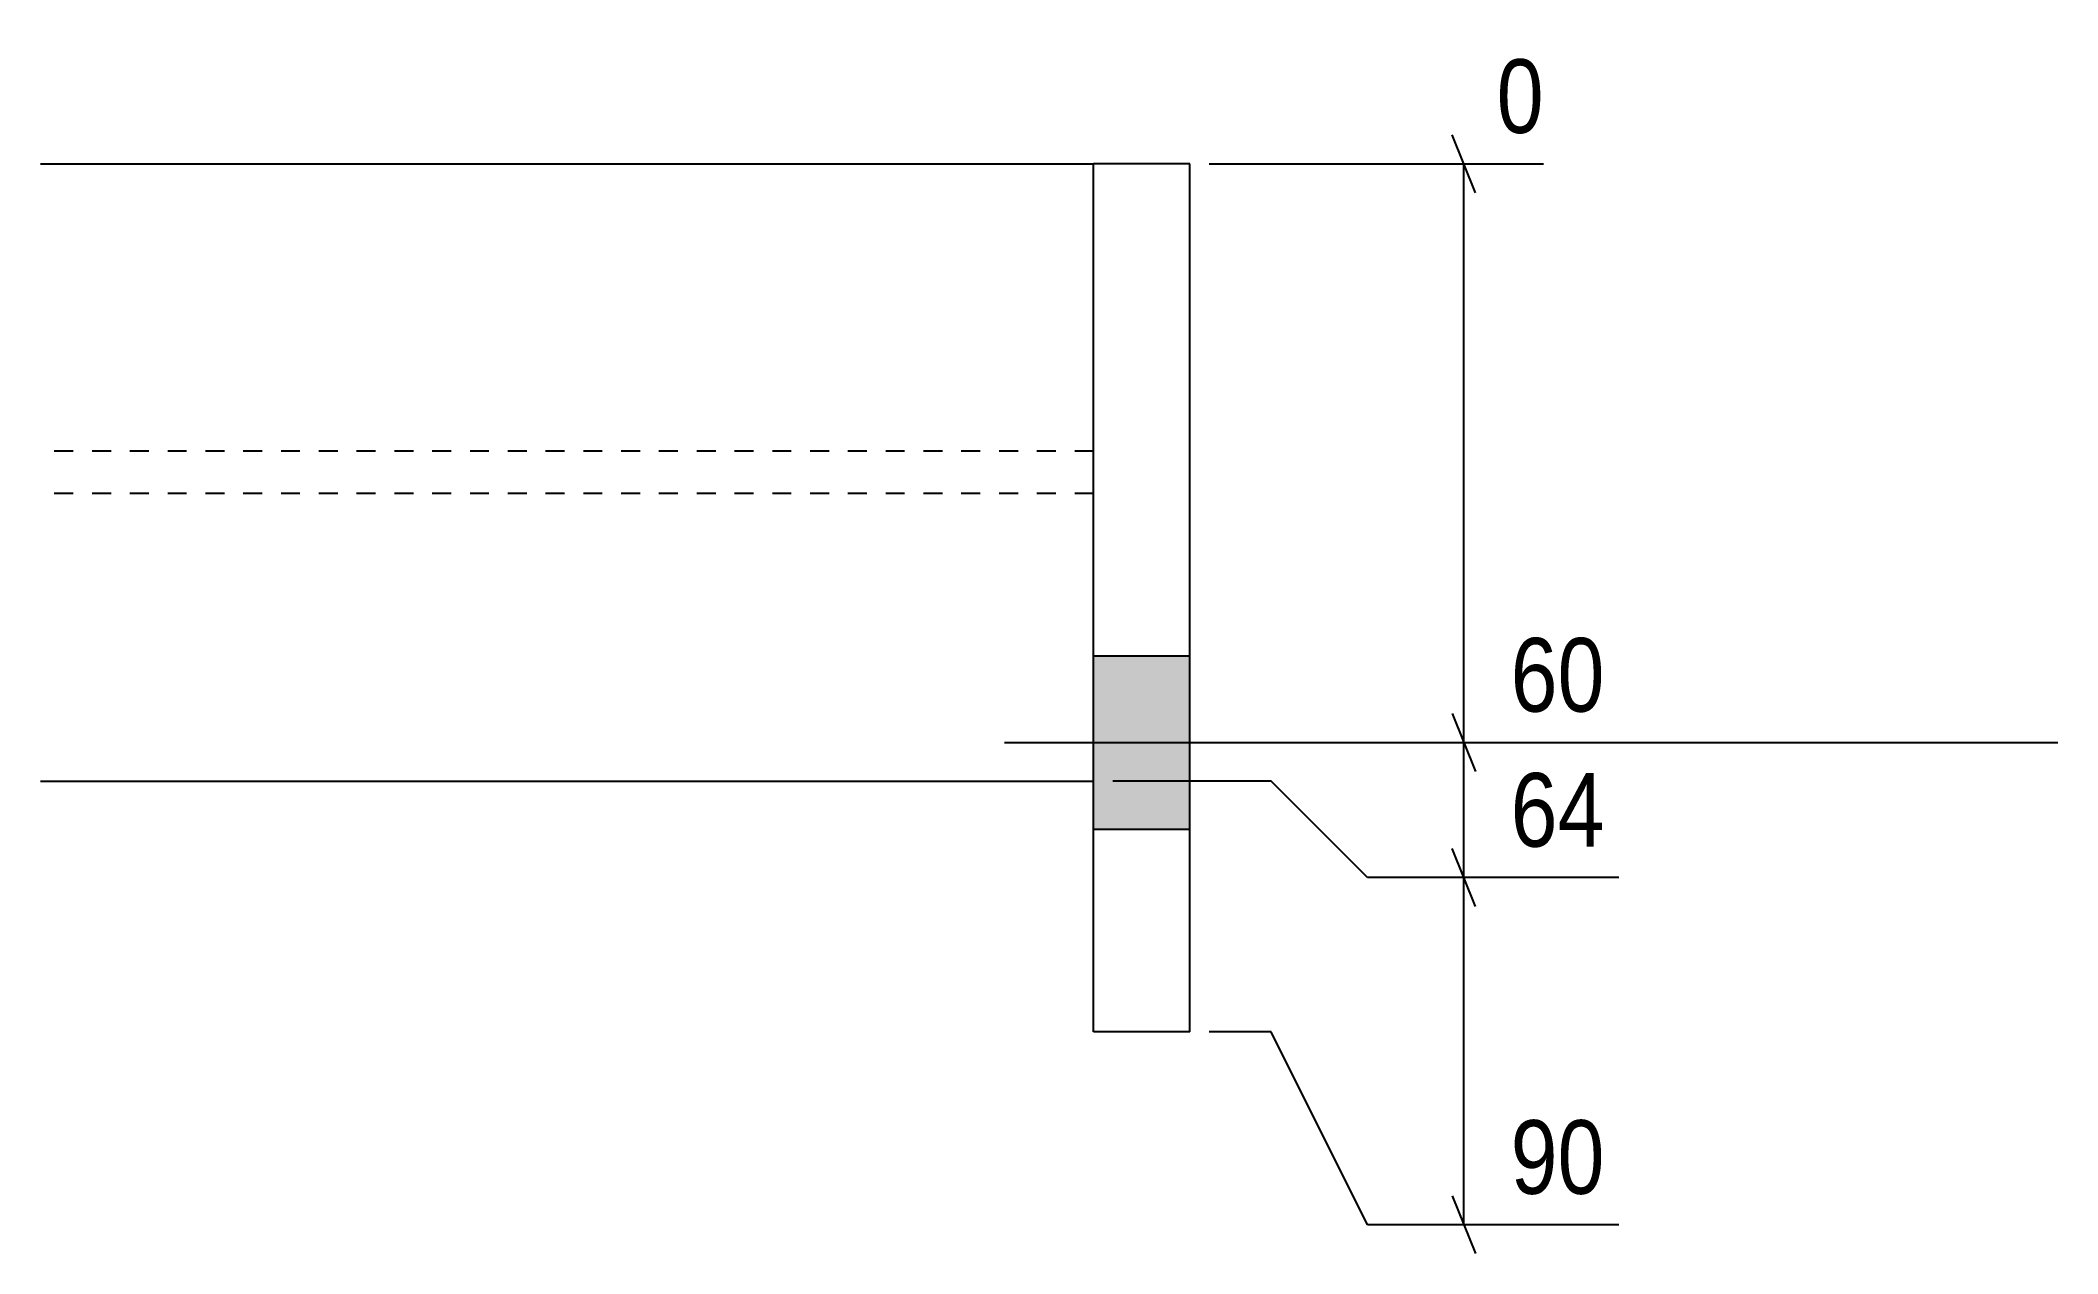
# Model space of a CAD drawing. Header units: millimetres. Extents: x -4 to 34414, y -30 to 896.
# Drawn here: x 23756.3 to 23965.5, y 25.8 to 151.6 of the extents above; entities that cross this region are included whole.
import ezdxf

# ---------------------------------------------------------------- set-up
doc = ezdxf.new("R2010")
doc.units = ezdxf.units.MM
doc.linetypes.add('DXK_LINE_DOT2', pattern=[3.9198, 1.9599, -1.9599])
doc.layers.add('MÅLSÆTNING', color=7, linetype='Continuous')
doc.layers.add('STÅL', color=7, linetype='Continuous')
doc.styles.add('Arial Narrow', font='ARIALN.TTF', dxfattribs={"height": 0.2})

msp = doc.modelspace()

# ---------------------------------------------------------------- hatches: boundary and pattern name
at = {"layer": 'STÅL', "linetype": 'Continuous'}
msp.add_hatch(color=96, dxfattribs=at).paths.add_polyline_path([(23875.5, 69.8), (23875.5, 87.8), (23865.5, 87.8), (23865.5, 69.8)])
msp.add_hatch(color=96, dxfattribs=at).paths.add_polyline_path([(23875.5, 69.8), (23875.5, 87.8), (23865.5, 87.8), (23865.5, 69.8)])

# ---------------------------------------------------------------- linework, layer by layer
at = {"layer": 'MÅLSÆTNING', "color": 7, "linetype": 'Continuous'}
for p, q in [((23905.11, 135.8), (23902.71, 141.8)), ((23877.5, 138.8), (23912.18, 138.8)), ((23903.91, 78.8), (23903.91, 138.8)), ((23902.71, 81.8), (23905.11, 75.8)), ((23902.71, 81.8), (23905.11, 75.8)), ((23877.5, 78.8), (23919.97, 78.8)), ((23877.5, 78.8), (23919.97, 78.8)), ((23903.91, 64.8), (23903.91, 78.8)), ((23883.91, 74.8), (23867.5, 74.8)), ((23883.91, 74.8), (23867.5, 74.8)), ((23893.91, 64.8), (23883.91, 74.8)), ((23893.91, 64.8), (23883.91, 74.8)), ((23905.11, 61.8), (23902.71, 67.8)), ((23905.11, 61.8), (23902.71, 67.8)), ((23919.97, 64.8), (23893.91, 64.8)), ((23919.97, 64.8), (23893.91, 64.8)), ((23903.91, 28.8), (23903.91, 64.8)), ((23883.91, 48.8), (23877.5, 48.8)), ((23893.91, 28.8), (23883.91, 48.8)), ((23902.71, 31.8), (23905.11, 25.8)), ((23919.97, 28.8), (23893.91, 28.8))]:
    msp.add_line(p, q, dxfattribs=at)
at = {"layer": 'STÅL', "color": 2, "linetype": 'Continuous'}
for p, q in [((23756.26, 138.8), (23865.5, 138.8)), ((23875.5, 138.8), (23865.5, 138.8)), ((23865.5, 74.8), (23865.5, 138.8)), ((23875.5, 48.8), (23875.5, 138.8)), ((23756.26, 74.8), (23865.5, 74.8)), ((23865.5, 48.8), (23865.5, 74.8)), ((23875.5, 48.8), (23865.5, 48.8))]:
    msp.add_line(p, q, dxfattribs=at)
at = {"layer": 'STÅL', "color": 7, "linetype": 'DXK_LINE_DOT2'}
for p, q in [((23865.5, 74.8), (23865.5, 138.8)), ((23865.5, 109), (23756.26, 109)), ((23865.5, 104.6), (23756.26, 104.6))]:
    msp.add_line(p, q, dxfattribs=at)
at = {"layer": 'STÅL', "color": 96, "linetype": 'Continuous'}
for p, q in [((23865.5, 87.8), (23875.5, 87.8)), ((23865.5, 87.8), (23875.5, 87.8)), ((23856.26, 78.8), (23965.5, 78.8)), ((23856.26, 78.8), (23965.5, 78.8)), ((23865.5, 69.8), (23875.5, 69.8)), ((23865.5, 69.8), (23875.5, 69.8))]:
    msp.add_line(p, q, dxfattribs=at)

# ---------------------------------------------------------------- wipeouts: each hides what was drawn before it
at = {"color": 0, "linetype": 'Continuous'}
for points in [[(23920.11, 80.4), (23920.11, 91.6), (23907.16, 91.6), (23907.16, 80.4)], [(23920.11, 66.4), (23920.11, 77.6), (23907.16, 77.6), (23907.16, 66.4)], [(23920.11, 30.4), (23920.11, 41.6), (23907.16, 41.6), (23907.16, 30.4)]]:
    msp.add_wipeout(points, dxfattribs=at).dxf.layer = 'MÅLSÆTNING'

# ---------------------------------------------------------------- next in the draw order: texts
at = {"layer": 'MÅLSÆTNING', "color": 3, "linetype": 'Continuous', "style": 'Arial Narrow'}
for s, p in [('60', (23908.76, 82)), ('64', (23908.76, 68)), ('90', (23908.76, 32))]:
    msp.add_text(s, height=7.635, dxfattribs=at).set_placement(p)

# ---------------------------------------------------------------- next in the draw order: wipeouts: each hides what was drawn before it
at = {"color": 0, "linetype": 'Continuous'}
msp.add_wipeout([(23913.78, 140.4), (23913.78, 151.6), (23905.71, 151.6), (23905.71, 140.4)], dxfattribs=at).dxf.layer = 'MÅLSÆTNING'

# ---------------------------------------------------------------- next in the draw order: texts
at = {"layer": 'MÅLSÆTNING', "color": 3, "linetype": 'Continuous', "style": 'Arial Narrow'}
msp.add_text('0', height=7.64, dxfattribs=at).set_placement((23907.31, 142))

doc.saveas('drawing.dxf')
